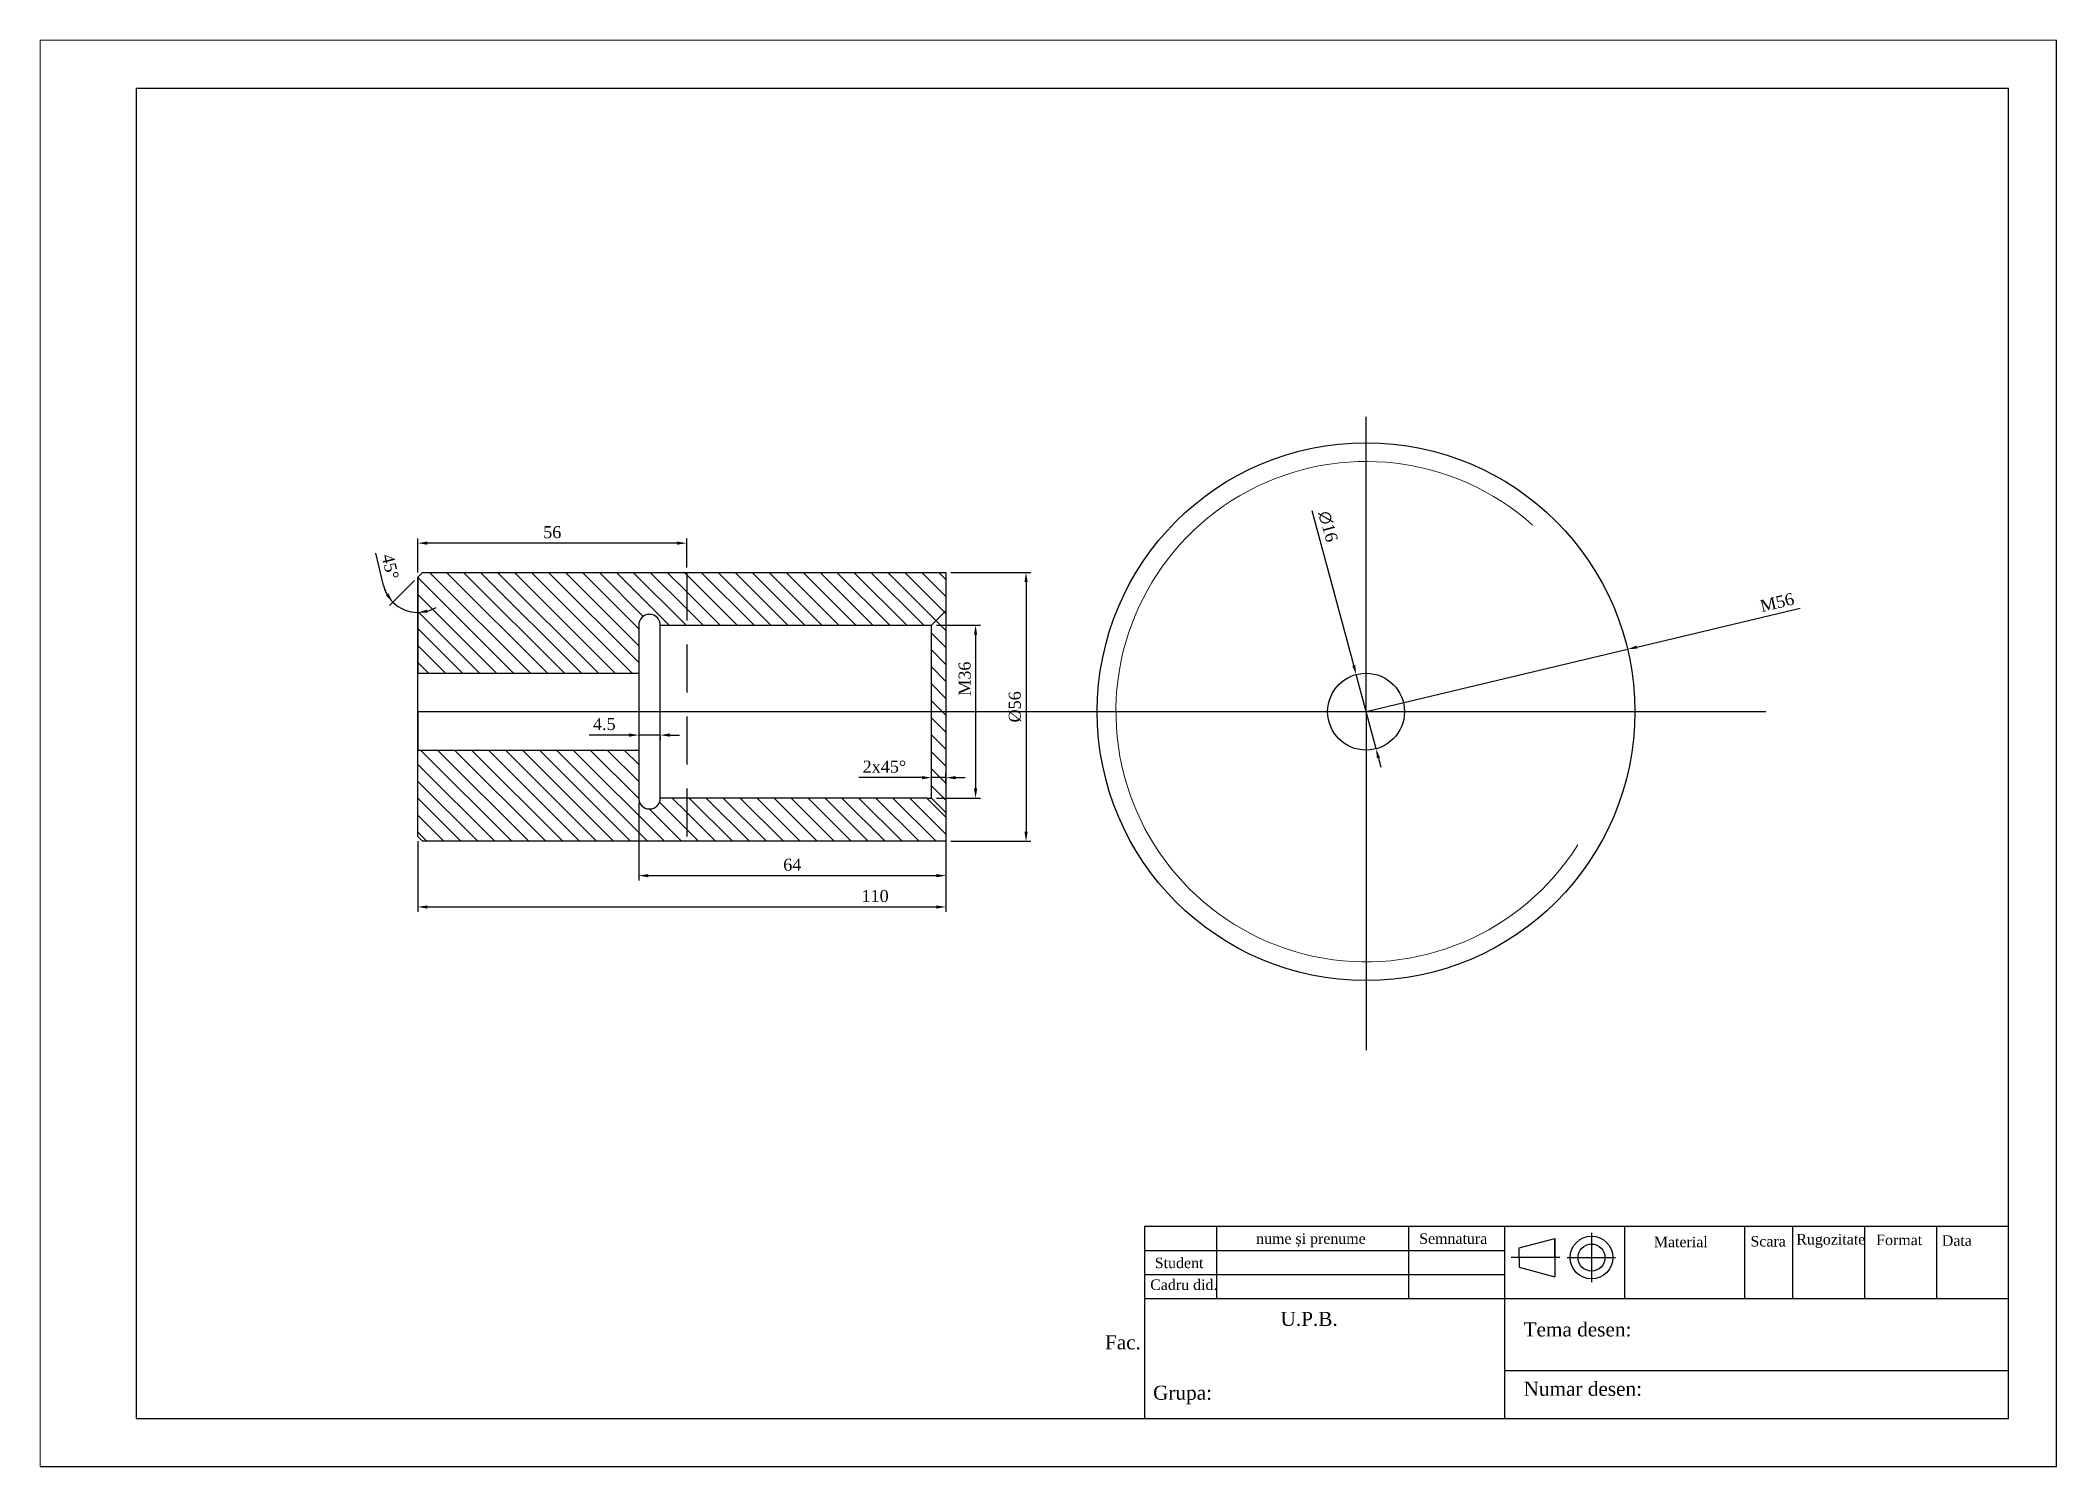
# Model space of a CAD drawing. Header units: millimetres. Extents: x 0 to 1390, y -336 to 297.
# Drawn here: x 480.7 to 900.7, y -1.9 to 295.1 of the extents above; entities that cross this region are included whole.
import ezdxf

# ---------------------------------------------------------------- set-up
doc = ezdxf.new("R2010")
doc.units = ezdxf.units.MM
doc.header["$LTSCALE"] = 20
doc.header["$MEASUREMENT"] = 0
doc.linetypes.add('ACAD_ISO11W100', pattern=[33, 12, -3, 12, -3, 0, -3])
doc.linetypes.add('DASHED', pattern=[0.75, 0.5, -0.25])
for name, color, linetype, lineweight in [('AJUTOR', 254, 'Continuous', 0), ('COTE', 7, 'Continuous', 0), ('GROASE', 250, 'Continuous', 30), ('HASURI', 250, 'Continuous', 0), ('Layer1', 94, 'ACAD_ISO11W100', 30)]:
    doc.layers.add(name, color=color, linetype=linetype, lineweight=lineweight)
for name, color, linetype in [('chenar', 7, 'Continuous'), ('indicator', 7, 'Continuous'), ('Punctata', 200, 'DASHED')]:
    doc.layers.add(name, color=color, linetype=linetype)
doc.styles.get("Standard").update_dxf_attribs({"font": 'times.ttf'})
doc.dimstyles.get("Standard").update_dxf_attribs({"dimscale": 0, "dimtxt": 2.5, "dimasz": 2, "dimexe": 1, "dimexo": 1, "dimgap": 1, "dimtad": 1, "dimdec": 0, "dimzin": 0, "dimdsep": 46, "dimtxsty": 'Standard', "dimcen": 0.09, "dimadec": 0, "dimazin": 0, "dimtfac": 1, "dimtdec": 0, "dimtmove": 0, "dimatfit": 0, "dimfxl": 1, "dimtolj": 1, "dimtzin": 0, "dimarcsym": 0})
pattern_1 = [(135, (26.1268, -68.4008), (-1.767767, -1.767767), [])]

msp = doc.modelspace()

# ---------------------------------------------------------------- texts
at = {"layer": 'indicator'}
for s, height, p in [('nume și prenume', 2.1946, (733.95, 44.54)), ('Semnatura', 2.195, (767.92, 44.54)), ('Scara', 2.195, (836.92, 43.99)), ('Rugozitate', 2.195, (846.47, 44.4)), ('Data', 2.195, (876.78, 44.14)), ('Material', 2.195, (816.79, 43.85)), ('Student', 2.195, (712.84, 39.48)), ('Cadru did.', 2.195, (711.89, 34.94)), ('Tema desen:', 2.9261, (789.66, 25.26)), ('Grupa:', 2.926, (712.49, 12.08)), ('Numar desen:', 2.9261, (789.66, 12.9))]:
    msp.add_text(s, height=height, dxfattribs=at).set_placement(p)
for s, width, heights, insert, char_height, attachment_point in [('{\\fTimes New Roman Baltic|b0|i0|c238|p18;F\\fTimes New Roman Baltic|b0|i0|c186|p18;ormat}', 9.3916, [0], (863.11, 46.47), 2.1946, 1), ('{\\fTimes New Roman Baltic|b0|i0|c186|p18;U.P.B.\\P\\pxqj;\\fTimes New Roman Baltic|b0|i0|c238|p18;Fac. \\fTimes New Roman Baltic|b0|i0|c186|p18; }', 85.0556, [24.01], (744.99, 26.45), 2.9261, 5)]:
    msp.add_mtext_dynamic_manual_height_columns(s, width=width, gutter_width=25, heights=heights, dxfattribs=dict(at, insert=insert, char_height=char_height, attachment_point=attachment_point))

# ---------------------------------------------------------------- blocks, each defined once
blk = doc.blocks.new('*D35')
at = {"layer": 'COTE', "color": 0, "lineweight": -2, "transparency": 16777216}
for p, q in [((559.34, 128.36), (559.34, 113.69)), ((669.34, 128.36), (669.34, 113.69)), ((561.34, 114.69), (667.34, 114.69))]:
    blk.add_line(p, q, dxfattribs=at)
at = {"layer": 'COTE', "color": 0, "transparency": 16777216}
for points in [[(561.34, 115.02), (561.34, 114.35), (559.34, 114.69)], [(667.34, 115.02), (667.34, 114.35), (669.34, 114.69)]]:
    blk.add_solid(points, dxfattribs=at)
at = {"layer": 'Defpoints', "color": 0, "transparency": 16777216}
for p in [(559.34, 129.36), (669.34, 129.36), (669.34, 114.69)]:
    blk.add_point(p, dxfattribs=at)
at = {"layer": 'COTE', "color": 0, "transparency": 16777216, "insert": (654.59, 116.96), "char_height": 2.5, "attachment_point": 5}
blk.add_mtext('\\A1;110', dxfattribs=at)
blk = doc.blocks.new('*D36')
at = {"layer": 'COTE', "color": 0, "lineweight": -2, "transparency": 16777216}
for p, q in [((605.34, 136.36), (605.34, 120.21)), ((669.34, 136.36), (669.34, 120.21)), ((607.34, 121.21), (667.34, 121.21))]:
    blk.add_line(p, q, dxfattribs=at)
at = {"layer": 'COTE', "color": 0, "transparency": 16777216}
for points in [[(607.34, 121.54), (607.34, 120.88), (605.34, 121.21)], [(667.34, 121.54), (667.34, 120.88), (669.34, 121.21)]]:
    blk.add_solid(points, dxfattribs=at)
at = {"layer": 'Defpoints', "color": 0, "transparency": 16777216}
for p in [(605.34, 137.36), (669.34, 137.36), (669.34, 121.21)]:
    blk.add_point(p, dxfattribs=at)
at = {"layer": 'COTE', "color": 0, "transparency": 16777216, "insert": (637.34, 123.48), "char_height": 2.5, "attachment_point": 5}
blk.add_mtext('\\A1;64', dxfattribs=at)
blk = doc.blocks.new('*D37')
at = {"layer": 'COTE', "color": 0, "lineweight": -2, "transparency": 16777216}
for p, q in [((603.34, 150.48), (595.02, 150.48)), ((609.84, 150.48), (605.34, 150.48)), ((605.34, 150.11), (605.34, 149.48)), ((609.84, 150.11), (609.84, 149.48)), ((611.84, 150.48), (613.84, 150.48))]:
    blk.add_line(p, q, dxfattribs=at)
at = {"layer": 'COTE', "color": 0, "transparency": 16777216}
for points in [[(603.34, 150.82), (603.34, 150.15), (605.34, 150.48)], [(611.84, 150.82), (611.84, 150.15), (609.84, 150.48)]]:
    blk.add_solid(points, dxfattribs=at)
at = {"layer": 'Defpoints', "color": 0, "transparency": 16777216}
for p in [(605.34, 151.11), (609.84, 151.11), (609.84, 150.48)]:
    blk.add_point(p, dxfattribs=at)
at = {"layer": 'COTE', "color": 0, "transparency": 16777216, "insert": (598.18, 152.76), "char_height": 2.5, "attachment_point": 5}
blk.add_mtext('\\A1;4.5', dxfattribs=at)
blk = doc.blocks.new('*D38')
at = {"layer": 'COTE', "color": 0, "lineweight": -2, "transparency": 16777216}
for p, q in [((667.34, 173.36), (676.51, 173.36)), ((675.51, 171.36), (675.51, 139.36)), ((667.34, 137.36), (676.51, 137.36))]:
    blk.add_line(p, q, dxfattribs=at)
at = {"layer": 'COTE', "color": 0, "transparency": 16777216}
for points in [[(675.18, 171.36), (675.85, 171.36), (675.51, 173.36)], [(675.18, 139.36), (675.85, 139.36), (675.51, 137.36)]]:
    blk.add_solid(points, dxfattribs=at)
at = {"layer": 'Defpoints', "color": 0, "transparency": 16777216}
for p in [(666.34, 173.36), (666.34, 137.36), (675.51, 137.36)]:
    blk.add_point(p, dxfattribs=at)
at = {"layer": 'COTE', "color": 0, "transparency": 16777216, "insert": (673.24, 162.22), "char_height": 2.5, "attachment_point": 5, "rotation": 90}
blk.add_mtext('\\A1;M36', dxfattribs=at)
blk = doc.blocks.new('*D39')
at = {"layer": 'COTE', "color": 0, "lineweight": -2, "transparency": 16777216}
for p, q in [((670.34, 184.36), (687.02, 184.36)), ((686.02, 182.36), (686.02, 130.36)), ((670.34, 128.36), (687.02, 128.36))]:
    blk.add_line(p, q, dxfattribs=at)
at = {"layer": 'COTE', "color": 0, "transparency": 16777216}
for points in [[(685.69, 182.36), (686.36, 182.36), (686.02, 184.36)], [(685.69, 130.36), (686.36, 130.36), (686.02, 128.36)]]:
    blk.add_solid(points, dxfattribs=at)
at = {"layer": 'Defpoints', "color": 0, "transparency": 16777216}
for p in [(669.34, 184.36), (669.34, 128.36), (686.02, 128.36)]:
    blk.add_point(p, dxfattribs=at)
at = {"layer": 'COTE', "color": 0, "transparency": 16777216, "insert": (683.72, 156.36), "char_height": 2.5, "attachment_point": 5, "rotation": 90}
blk.add_mtext('\\A1;{\\fTimes New Roman|b0|i0|c0|p18;%%C\\fTimes New Roman|b0|i0|c238|p18;56}', dxfattribs=at)
blk = doc.blocks.new('*D40')
at = {"layer": 'COTE', "color": 0, "lineweight": -2, "transparency": 16777216}
for p, q in [((664.34, 141.62), (651.23, 141.62)), ((666.34, 140.35), (666.34, 142.62)), ((669.34, 141.62), (666.34, 141.62)), ((669.34, 140.35), (669.34, 142.62)), ((671.34, 141.62), (673.34, 141.62))]:
    blk.add_line(p, q, dxfattribs=at)
at = {"layer": 'COTE', "color": 0, "transparency": 16777216}
for points in [[(664.34, 141.95), (664.34, 141.28), (666.34, 141.62)], [(671.34, 141.95), (671.34, 141.28), (669.34, 141.62)]]:
    blk.add_solid(points, dxfattribs=at)
at = {"layer": 'Defpoints', "color": 0, "transparency": 16777216}
for p in [(666.34, 139.35), (669.34, 141.62), (669.34, 139.35)]:
    blk.add_point(p, dxfattribs=at)
at = {"layer": 'COTE', "color": 0, "transparency": 16777216, "insert": (656.52, 143.89), "char_height": 2.5, "attachment_point": 5}
blk.add_mtext('\\A1;2x45%%D', dxfattribs=at)
blk = doc.blocks.new('*D41')
at = {"layer": 'COTE', "color": 0, "lineweight": -2, "transparency": 16777216}
for p, q in [((559.34, 184.36), (559.34, 191.45)), ((613.34, 190.45), (561.34, 190.45)), ((615.34, 185.36), (615.34, 191.45))]:
    blk.add_line(p, q, dxfattribs=at)
at = {"layer": 'COTE', "color": 0, "transparency": 16777216}
for points in [[(561.34, 190.78), (561.34, 190.12), (559.34, 190.45)], [(613.34, 190.78), (613.34, 190.12), (615.34, 190.45)]]:
    blk.add_solid(points, dxfattribs=at)
at = {"layer": 'Defpoints', "color": 0, "transparency": 16777216}
for p in [(559.34, 190.45), (559.34, 183.36), (615.34, 184.36)]:
    blk.add_point(p, dxfattribs=at)
at = {"layer": 'COTE', "color": 0, "transparency": 16777216, "insert": (587.34, 192.72), "char_height": 2.5, "attachment_point": 5}
blk.add_mtext('\\A1;56', dxfattribs=at)
blk = doc.blocks.new('*D42')
at = {"layer": 'COTE', "color": 0, "lineweight": -2, "transparency": 16777216}
for p, q in [((552.19, 181.65), (550.58, 188.38)), ((558.63, 182.65), (553.43, 177.46))]:
    blk.add_line(p, q, dxfattribs=at)
for start, end in [(193.412, 225), (193.7135, 209.3567), (225, 270), (285.6433, 301.2865)]:
    blk.add_arc((559.34, 183.36), 7.35, start, end, dxfattribs=at)
at = {"layer": 'COTE', "color": 0, "transparency": 16777216}
for points in [[(553.2, 179.96), (552.67, 179.55), (554.14, 178.16)], [(561.36, 175.95), (561.27, 176.61), (559.34, 176.01)]]:
    blk.add_solid(points, dxfattribs=at)
at = {"layer": 'Defpoints', "color": 0, "transparency": 16777216}
for p in [(559.34, 183.36), (559.34, 183.36), (560.34, 184.36), (557.43, 176.26), (559.34, 163.36)]:
    blk.add_point(p, dxfattribs=at)
at = {"layer": 'COTE', "color": 0, "transparency": 16777216, "insert": (553.6, 185.55), "char_height": 2.5, "attachment_point": 5, "rotation": 283.412}
blk.add_mtext('\\A1;45°', dxfattribs=at)
blk = doc.blocks.new('*D43')
at = {"layer": 'COTE', "color": 0, "lineweight": -2, "transparency": 16777216}
for p, q in [((813.27, 168.81), (847.25, 176.91)), ((756.85, 155.36), (811.33, 168.35))]:
    blk.add_line(p, q, dxfattribs=at)
at = {"layer": 'COTE', "color": 0, "transparency": 16777216}
blk.add_solid([(813.19, 169.13), (813.35, 168.49), (811.33, 168.35)], dxfattribs=at)
at = {"layer": 'Defpoints', "color": 0, "transparency": 16777216}
for p in [(811.33, 168.35), (756.85, 155.36)]:
    blk.add_point(p, dxfattribs=at)
at = {"layer": 'COTE', "color": 0, "transparency": 16777216, "insert": (842.46, 178.1), "char_height": 2.5, "attachment_point": 5, "rotation": 13.4106}
blk.add_mtext('\\A1;M56', dxfattribs=at)
blk = doc.blocks.new('*D44')
at = {"layer": 'COTE', "color": 0, "lineweight": -2, "transparency": 16777216}
for p, q in [((754.27, 165.02), (745.65, 197.21)), ((758.92, 147.63), (754.78, 163.09)), ((759.44, 145.7), (759.95, 143.77))]:
    blk.add_line(p, q, dxfattribs=at)
at = {"layer": 'COTE', "color": 0, "transparency": 16777216}
for points in [[(754.59, 165.1), (753.95, 164.93), (754.78, 163.09)], [(759.76, 145.78), (759.11, 145.61), (758.92, 147.63)]]:
    blk.add_solid(points, dxfattribs=at)
at = {"layer": 'Defpoints', "color": 0, "transparency": 16777216}
for p in [(754.78, 163.09), (758.92, 147.63)]:
    blk.add_point(p, dxfattribs=at)
at = {"layer": 'COTE', "color": 0, "transparency": 16777216, "insert": (748.92, 193.9), "char_height": 2.5, "attachment_point": 5, "rotation": 284.98}
blk.add_mtext('\\A1;∅16', dxfattribs=at)

# ---------------------------------------------------------------- dimensions: what is measured, and where the dimension line sits
at = {"layer": 'COTE'}
dim = msp.add_diameter_dim_2p(p1=(758.92, 147.63), p2=(754.78, 163.09), dimstyle='Standard', override={"dimscale": 1}, dxfattribs=at)
dim.commit()
dim.dimension.update_dxf_attribs({"geometry": '*D44', "text_midpoint": (746.7, 193.31), "dimtype": 163})
for base, p1, p2, picture, middle in [((559.34, 190.45), (615.34, 184.36), (559.34, 183.36), '*D41', (587.34, 192.72)), ((669.34, 121.21), (605.34, 137.36), (669.34, 137.36), '*D36', (637.34, 123.48))]:
    dim = msp.add_linear_dim(base=base, p1=p1, p2=p2, dimstyle='Standard', override={"dimscale": 1}, dxfattribs=at)
    dim.commit()
    dim.dimension.update_dxf_attribs({"geometry": picture, "text_midpoint": middle})
dim = msp.add_angular_dim_2l(base=(557.43, 176.26), line1=((559.34, 183.36), (559.34, 163.36)), line2=((560.34, 184.36), (559.34, 183.36)), dimstyle='Standard', override={"dimscale": 1}, dxfattribs=at)
dim.commit()
dim.dimension.update_dxf_attribs({"geometry": '*D42', "text_midpoint": (553.6, 185.55)})
dim = msp.add_aligned_dim(p1=(669.34, 184.36), p2=(669.34, 128.36), distance=16.69, text='{\\fTimes New Roman|b0|i0|c0|p18;%%C\\fTimes New Roman|b0|i0|c238|p18;<>}', dimstyle='Standard', override={"dimscale": 1}, dxfattribs=at)
dim.commit()
dim.dimension.update_dxf_attribs({"geometry": '*D39', "text_midpoint": (683.72, 156.36)})
dim = msp.add_radius_dim(center=(756.85, 155.36), mpoint=(811.33, 168.35), text='M56', dimstyle='Standard', override={"dimscale": 1}, dxfattribs=at)
dim.commit()
dim.dimension.update_dxf_attribs({"geometry": '*D43', "text_midpoint": (842.98, 175.89), "dimtype": 164})
dim = msp.add_linear_dim(base=(675.51, 137.36), p1=(666.34, 173.36), p2=(666.34, 137.36), angle=90, text='M<>', dimstyle='Standard', override={"dimscale": 1}, dxfattribs=at)
dim.commit()
dim.dimension.update_dxf_attribs({"geometry": '*D38', "text_midpoint": (675.51, 162.22), "dimtype": 160})
for base, p1, p2, text, picture, middle in [((609.83593302, 150.48185883), (605.33593302, 151.1085554), (609.83593302, 151.1085554), '4.<>', '*D37', (598.1793, 150.48185883)), ((669.34, 141.62), (666.34, 139.35), (669.34, 139.35), '2x45%%D', '*D40', (656.52, 141.62))]:
    dim = msp.add_linear_dim(base=base, p1=p1, p2=p2, text=text, dimstyle='Standard', override={"dimscale": 1}, dxfattribs=at)
    dim.commit()
    dim.dimension.update_dxf_attribs({"geometry": picture, "text_midpoint": middle, "dimtype": 160})
dim = msp.add_linear_dim(base=(669.34, 114.69), p1=(559.34, 129.36), p2=(669.34, 129.36), dimstyle='Standard', override={"dimscale": 1}, dxfattribs=at)
dim.commit()
dim.dimension.update_dxf_attribs({"geometry": '*D35', "text_midpoint": (654.59, 114.69), "dimtype": 160})

# ---------------------------------------------------------------- hatches: boundary and pattern name
at = {"layer": 'GROASE'}
h = msp.add_hatch(dxfattribs=at)
h.set_pattern_fill('ANSI31', color=256, scale=20, angle=90)
h.set_pattern_definition(pattern_1)
h.paths.add_polyline_path([(605.34, 173.36, -1), (609.84, 173.36), (615.34, 173.36), (615.34, 184.36), (560.34, 184.36), (559.34, 183.36), (559.34, 163.36), (605.34, 163.36)])
h.paths.add_polyline_path([(605.34, 147.36), (559.34, 147.36), (559.34, 129.36), (560.34, 128.36), (615.34, 128.36), (615.34, 137.36), (609.84, 137.36, -1), (605.34, 137.36)])
h = msp.add_hatch(dxfattribs=at)
h.set_pattern_fill('ANSI31', color=256, scale=20, angle=90)
h.set_pattern_definition(pattern_1)
h.paths.add_polyline_path([(669.34, 155.36), (666.34, 155.36), (666.34, 137.36), (665.34, 137.36), (615.34, 137.36), (615.34, 128.36), (669.34, 128.36)])
h.paths.add_polyline_path([(669.34, 184.36), (615.34, 184.36), (615.34, 173.36), (665.34, 173.36), (666.34, 173.36), (666.34, 155.36), (669.34, 155.36)])

# ---------------------------------------------------------------- linework, layer by layer
at = {"layer": 'AJUTOR'}
for p, q in [((900.7, 295.15), (480.7, 295.15)), ((480.7, 295.15), (480.7, -1.85))]:
    msp.add_line(p, q, dxfattribs=at)
at = {"layer": 'chenar'}
for p, q in [((900.7, -1.85), (900.7, 295.15)), ((480.7, -1.85), (900.7, -1.85))]:
    msp.add_line(p, q, dxfattribs=at)
at = {"layer": 'chenar', "lineweight": 30}
for p, q in [((890.7, 285.15), (500.7, 285.15)), ((500.7, 285.15), (500.7, 8.15)), ((890.7, 8.15), (890.7, 285.15)), ((500.7, 8.15), (890.7, 8.15))]:
    msp.add_line(p, q, dxfattribs=at)
at = {"layer": 'GROASE'}
for p, q in [((560.34, 184.36), (559.34, 183.36)), ((559.34, 129.36), (559.34, 183.36)), ((559.34, 183.36), (559.34, 163.36)), ((559.34, 183.36), (559.34, 163.36)), ((559.34, 183.36), (559.34, 163.36)), ((560.34, 184.36), (669.34, 184.36)), ((560.34, 184.36), (615.34, 184.36)), ((669.34, 184.36), (669.34, 128.36)), ((605.34, 173.36), (605.34, 155.36)), ((609.84, 163.36), (609.84, 173.36)), ((609.84, 137.36), (609.84, 173.36)), ((609.84, 173.36), (665.34, 173.36)), ((665.34, 173.36), (666.34, 173.36)), ((666.34, 173.36), (669.34, 176.35)), ((666.34, 137.36), (666.34, 173.36)), ((559.34, 163.36), (605.34, 163.36)), ((559.34, 155.36), (559.34, 147.36)), ((605.34, 155.36), (605.34, 137.36)), ((559.34, 129.36), (559.34, 149.36)), ((559.34, 129.36), (559.34, 149.36)), ((559.34, 129.36), (559.34, 149.36)), ((559.34, 129.36), (559.34, 149.36)), ((559.34, 129.36), (559.34, 149.36)), ((559.34, 147.36), (605.34, 147.36)), ((665.34, 137.36), (609.84, 137.36)), ((665.34, 137.36), (666.34, 137.36)), ((666.34, 137.36), (669.34, 134.37)), ((669.34, 137.36), (669.34, 134.81)), ((559.34, 129.36), (560.34, 128.36)), ((669.34, 128.36), (560.34, 128.36))]:
    msp.add_line(p, q, dxfattribs=at)
for radius in [56, 8]:
    msp.add_circle((756.85, 155.36), radius, dxfattribs=at)
for centre, start, end in [((607.59, 173.36), 0, 180), ((607.59, 137.36), 180, 0)]:
    msp.add_arc(centre, 2.25, start, end, dxfattribs=at)
at = {"layer": 'HASURI'}
msp.add_circle((756.85, 155.36), 2.842170943040401e-14, dxfattribs=at)
msp.add_circle((756.85, 155.36), 2.842170943040401e-14, dxfattribs=at)
for radius, start, end in [(56, 90, 270), (52.1, 48.2368, 327.8442)]:
    msp.add_arc((756.85, 155.36), radius, start, end, dxfattribs=at)
at = {"layer": 'indicator', "lineweight": 30}
for p, q in [((890.7, 48.15), (710.7, 48.15)), ((710.7, 48.15), (710.7, 8.15)), ((785.7, 48.15), (785.7, 8.15)), ((890.7, 8.15), (890.7, 48.15)), ((710.7, 33.15), (890.7, 33.15)), ((785.7, 18.15), (890.7, 18.15)), ((705.7, 8.15), (890.7, 8.15))]:
    msp.add_line(p, q, dxfattribs=at)
at = {"layer": 'indicator'}
for p, q in [((725.7, 48.15), (725.7, 33.15)), ((765.7, 48.15), (765.7, 33.15)), ((803.81, 46.84), (803.81, 36.54)), ((810.7, 48.15), (810.7, 33.15)), ((835.7, 48.15), (835.7, 33.15)), ((845.7, 48.15), (845.7, 33.15)), ((860.7, 48.15), (860.7, 33.15)), ((875.7, 48.15), (875.7, 33.15)), ((710.7, 43.15), (785.7, 43.15)), ((788.73, 43.69), (796.16, 45.69)), ((788.73, 41.69), (788.73, 43.69)), ((796.16, 41.69), (796.16, 45.69)), ((796.16, 45.69), (796.16, 37.69)), ((710.7, 38.15), (785.7, 38.15)), ((797.18, 41.69), (787.07, 41.69)), ((788.73, 41.69), (788.73, 39.69)), ((788.73, 39.69), (796.16, 37.69)), ((798.71, 41.69), (808.79, 41.69))]:
    msp.add_line(p, q, dxfattribs=at)
for radius in [4.46, 2.81]:
    msp.add_circle((803.81, 41.69), radius, dxfattribs=at)
at = {"layer": 'Layer1'}
for p, q in [((756.85, 155.36), (756.85, 216.75)), ((559.34, 155.36), (669.34, 155.36)), ((669.34, 155.36), (756.85, 155.36)), ((756.85, 155.36), (840.15, 155.36)), ((756.85, 155.36), (756.85, 84.84))]:
    msp.add_line(p, q, dxfattribs=at)
at = {"layer": 'Punctata'}
msp.add_line((615.34, 184.36), (615.34, 128.36), dxfattribs=at)

msp.set_redraw_order([(e.dxf.handle, doc.entitydb.next_handle()) for e in msp.query("TEXT MTEXT ATTDEF DIMENSION ARC_DIMENSION")])  # texts and dimensions are drawn at this point

doc.saveas('drawing.dxf')
